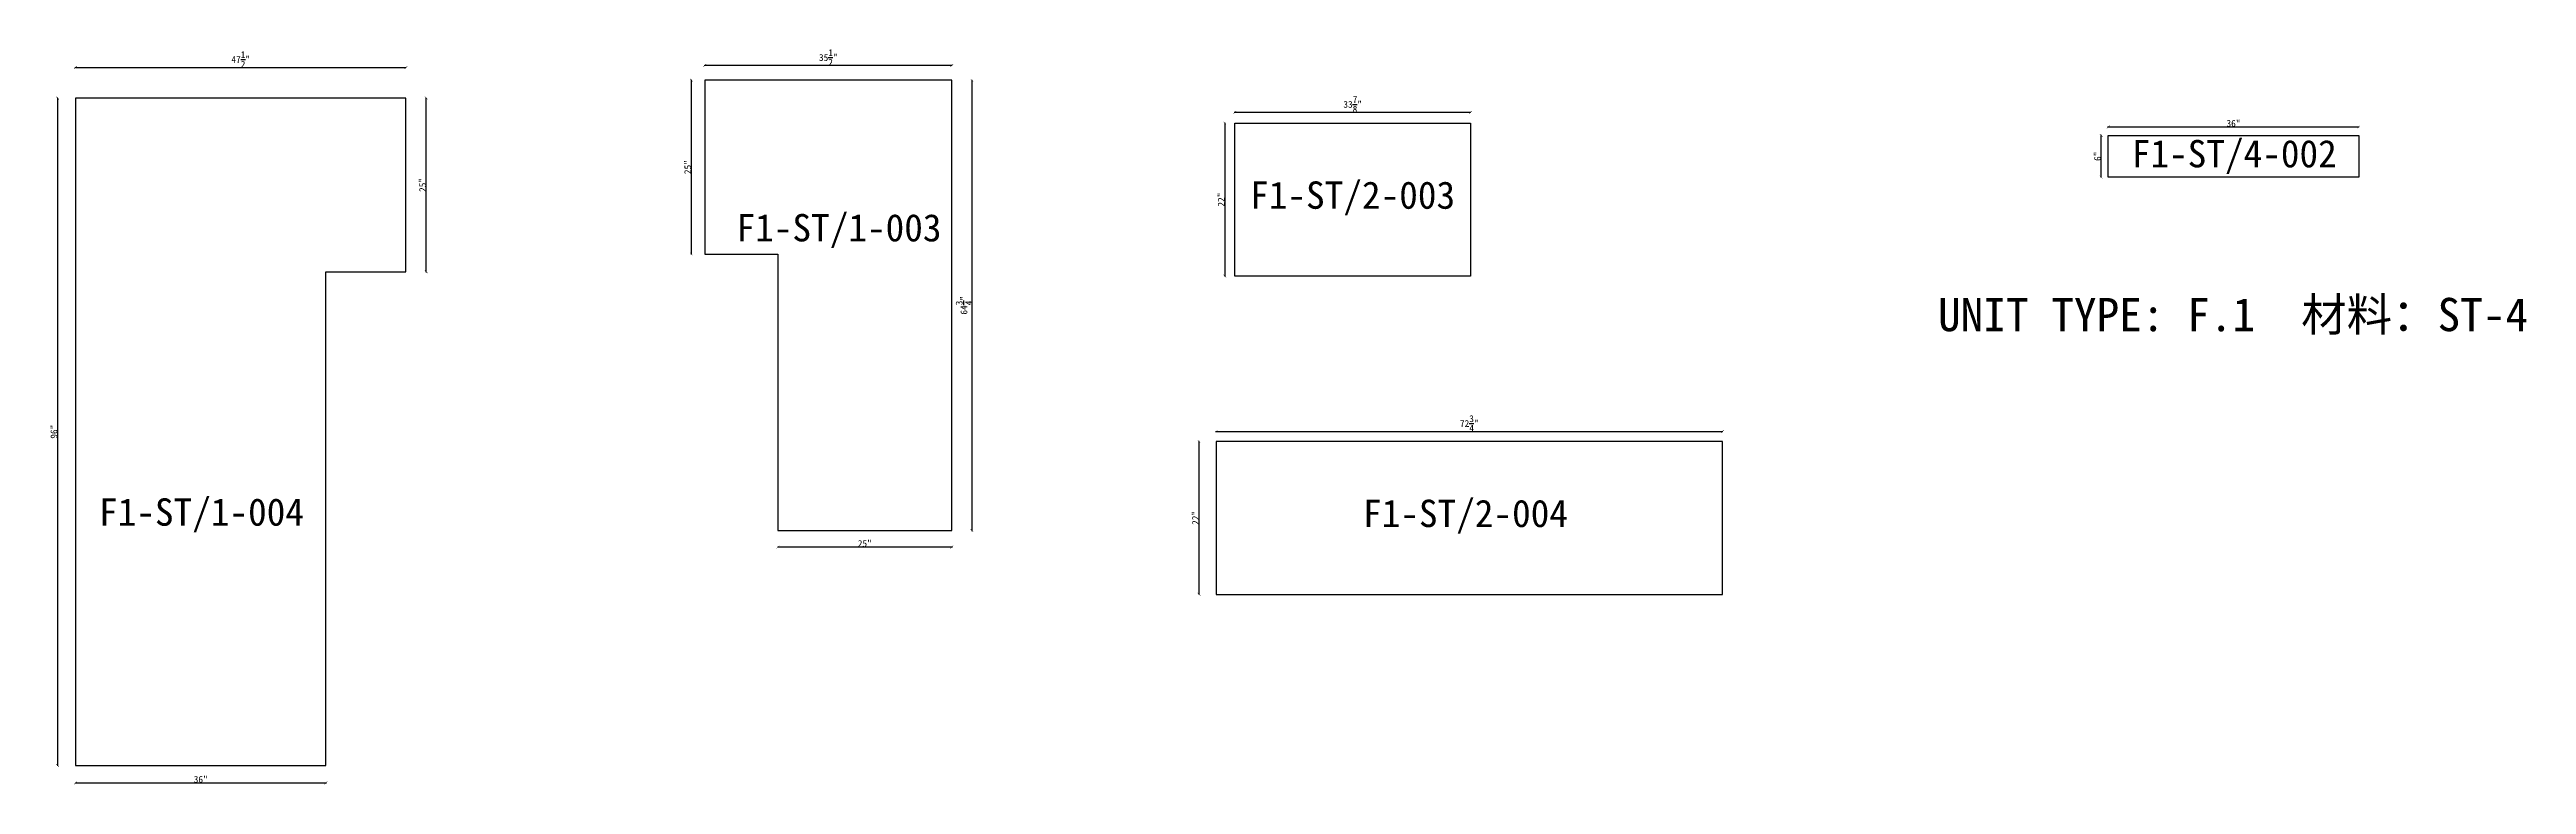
# Model space of a CAD drawing. Header units: millimetres. Extents: x -46962 to 137822, y -48342 to 2116.
# Drawn here: x 29780 to 38823, y -19252 to -16566 of the extents above; entities that cross this region are included whole.
import ezdxf
from ezdxf.enums import TextEntityAlignment as Align

# ---------------------------------------------------------------- set-up
doc = ezdxf.new("R2010")
doc.units = ezdxf.units.MM
doc.layers.add('COUNTERTOP_NUMBER', color=3, linetype='Continuous')
doc.layers.add('COUNTERTOPS', color=7, linetype='Continuous')
doc.styles.add('样式 1', font='')
doc.styles.get('样式 1').set_extended_font_data('NSimSun')
doc.dimstyles.new('副本 ISO-25', dxfattribs={"dimtxt": 25, "dimasz": 10, "dimexe": 1.5, "dimexo": 0.5, "dimtad": 1, "dimlfac": 0.03937, "dimlunit": 5, "dimtxsty": '样式 1', "dimblk": 'ARCHTICK', "dimcen": 2.5, "dimclrd": 256, "dimclrt": 1, "dimazin": 3, "dimtfac": 1, "dimtmove": 0, "dimatfit": 3, "dimfxlon": 1})

msp = doc.modelspace()

# ---------------------------------------------------------------- texts
at = {"style": '样式 1'}
for s, p in [('UNIT TYPE: F.1', (36674.483, -17595.537)), ('材料：ST-4', (38000.764, -17595.537))]:
    msp.add_text(s, height=121.5865, dxfattribs=at).set_placement(p)
at = {"layer": 'COUNTERTOP_NUMBER', "color": 3, "style": '样式 1'}
for s, p in [('F1-ST/4-002', (37756.261, -16946.949)), ('F1-ST/2-003', (34537.386, -17098.32)), ('F1-ST/1-003', (32662.193, -17217.539)), ('F1-ST/1-004', (30334.676, -18256.247)), ('F1-ST/2-004', (34949.489, -18261.216))]:
    msp.add_text(s, height=100, dxfattribs=at).set_placement(p, align=Align.MIDDLE_CENTER)

# ---------------------------------------------------------------- blocks, each defined once
blk = doc.blocks.new('_ArchTick')
at = {"color": 0, "linetype": 'ByBlock', "const_width": 0.15}
blk.add_lwpolyline([(-0.5, -0.5), (0.5, 0.5)], dxfattribs=at)
blk = doc.blocks.new('*D1027')
at = {"color": 0, "lineweight": -2, "transparency": 16777216}
for p, q in [((32172.1, -16625.7), (32172.1, -16623.2)), ((33073.8, -16625.7), (33073.8, -16623.2))]:
    blk.add_line(p, q, dxfattribs=at)
at = {"lineweight": -2, "transparency": 16777216}
blk.add_line((33073.8, -16624.7), (32172.1, -16624.7), dxfattribs=at)
at = {"layer": 'Defpoints', "color": 0, "transparency": 16777216}
for p in [(32172.1, -16624.7), (32172.1, -16678.7), (33073.8, -16678.7)]:
    blk.add_point(p, dxfattribs=at)
at = {"lineweight": -2, "transparency": 16777216, "xscale": 10, "yscale": 10, "zscale": 10, "rotation": 180}
blk.add_blockref('_ArchTick', (32172.1, -16624.7), dxfattribs=at)
at = {"lineweight": -2, "transparency": 16777216, "xscale": 10, "yscale": 10, "zscale": 10}
blk.add_blockref('_ArchTick', (33073.8, -16624.7), dxfattribs=at)
at = {"color": 1, "transparency": 16777216, "insert": (32623, -16595.7), "char_height": 25, "attachment_point": 5, "style": '样式 1'}
blk.add_mtext('\\A1;35{\\H1x;\\S1/2;}"', dxfattribs=at)
blk = doc.blocks.new('*D1028')
at = {"color": 0, "lineweight": -2, "transparency": 16777216}
for p, q in [((33146.2, -16678.7), (33148.7, -16678.7)), ((33146.2, -18323.4), (33148.7, -18323.4))]:
    blk.add_line(p, q, dxfattribs=at)
at = {"lineweight": -2, "transparency": 16777216}
blk.add_line((33147.2, -16678.7), (33147.2, -18323.4), dxfattribs=at)
at = {"layer": 'Defpoints', "color": 0, "transparency": 16777216}
for p in [(33073.8, -16678.7), (33073.8, -18323.4), (33147.2, -18323.4)]:
    blk.add_point(p, dxfattribs=at)
at = {"lineweight": -2, "transparency": 16777216, "xscale": 10, "yscale": 10, "zscale": 10}
for p, rotation in [((33147.2, -16678.7), 90), ((33147.2, -18323.4), 270)]:
    blk.add_blockref('_ArchTick', p, dxfattribs=dict(at, rotation=rotation))
at = {"color": 1, "transparency": 16777216, "insert": (33118.2, -17501), "char_height": 25, "attachment_point": 5, "rotation": 90, "style": '样式 1'}
blk.add_mtext('\\A1;64{\\H1x;\\S3/4;}"', dxfattribs=at)
blk = doc.blocks.new('*D1029')
at = {"color": 0, "lineweight": -2, "transparency": 16777216}
for p, q in [((32438.8, -18383.6), (32438.8, -18386.1)), ((33073.8, -18383.6), (33073.8, -18386.1))]:
    blk.add_line(p, q, dxfattribs=at)
at = {"lineweight": -2, "transparency": 16777216}
blk.add_line((33073.8, -18384.6), (32438.8, -18384.6), dxfattribs=at)
at = {"layer": 'Defpoints', "color": 0, "transparency": 16777216}
for p in [(32438.8, -18323.4), (33073.8, -18323.4), (32438.8, -18384.6)]:
    blk.add_point(p, dxfattribs=at)
at = {"lineweight": -2, "transparency": 16777216, "xscale": 10, "yscale": 10, "zscale": 10, "rotation": 180}
blk.add_blockref('_ArchTick', (32438.8, -18384.6), dxfattribs=at)
at = {"lineweight": -2, "transparency": 16777216, "xscale": 10, "yscale": 10, "zscale": 10}
blk.add_blockref('_ArchTick', (33073.8, -18384.6), dxfattribs=at)
at = {"color": 1, "transparency": 16777216, "insert": (32756.3, -18371.5), "char_height": 25, "attachment_point": 5, "style": '样式 1'}
blk.add_mtext('\\A1;25"', dxfattribs=at)
blk = doc.blocks.new('*D1030')
at = {"color": 0, "lineweight": -2, "transparency": 16777216}
for p, q in [((32124.1, -16678.7), (32121.6, -16678.7)), ((32124.1, -17313.7), (32121.6, -17313.7))]:
    blk.add_line(p, q, dxfattribs=at)
at = {"lineweight": -2, "transparency": 16777216}
blk.add_line((32123.1, -17313.7), (32123.1, -16678.7), dxfattribs=at)
at = {"layer": 'Defpoints', "color": 0, "transparency": 16777216}
for p in [(32123.1, -16678.7), (32172.1, -16678.7), (32172.1, -17313.7)]:
    blk.add_point(p, dxfattribs=at)
at = {"lineweight": -2, "transparency": 16777216, "xscale": 10, "yscale": 10, "zscale": 10}
for p, rotation in [((32123.1, -16678.7), 90), ((32123.1, -17313.7), 270)]:
    blk.add_blockref('_ArchTick', p, dxfattribs=dict(at, rotation=rotation))
at = {"color": 1, "transparency": 16777216, "insert": (32109.9, -16996.2), "char_height": 25, "attachment_point": 5, "rotation": 90, "style": '样式 1'}
blk.add_mtext('\\A1;25"', dxfattribs=at)
blk = doc.blocks.new('*D1031')
at = {"color": 0, "lineweight": -2, "transparency": 16777216}
for p, q in [((29874.6, -16633), (29874.6, -16630.5)), ((31081.1, -16633), (31081.1, -16630.5))]:
    blk.add_line(p, q, dxfattribs=at)
at = {"lineweight": -2, "transparency": 16777216}
blk.add_line((29874.6, -16632), (31081.1, -16632), dxfattribs=at)
at = {"layer": 'Defpoints', "color": 0, "transparency": 16777216}
for p in [(31081.1, -16632), (29874.6, -16743.7), (31081.1, -16743.7)]:
    blk.add_point(p, dxfattribs=at)
at = {"lineweight": -2, "transparency": 16777216, "xscale": 10, "yscale": 10, "zscale": 10, "rotation": 180}
blk.add_blockref('_ArchTick', (29874.6, -16632), dxfattribs=at)
at = {"lineweight": -2, "transparency": 16777216, "xscale": 10, "yscale": 10, "zscale": 10}
blk.add_blockref('_ArchTick', (31081.1, -16632), dxfattribs=at)
at = {"color": 1, "transparency": 16777216, "insert": (30477.8, -16602.9), "char_height": 25, "attachment_point": 5, "style": '样式 1'}
blk.add_mtext('\\A1;47{\\H1x;\\S1/2;}"', dxfattribs=at)
blk = doc.blocks.new('*D1032')
at = {"color": 0, "lineweight": -2, "transparency": 16777216}
for p, q in [((29810.4, -16743.7), (29807.9, -16743.7)), ((29810.4, -19182.1), (29807.9, -19182.1))]:
    blk.add_line(p, q, dxfattribs=at)
at = {"lineweight": -2, "transparency": 16777216}
blk.add_line((29809.4, -16743.7), (29809.4, -19182.1), dxfattribs=at)
at = {"layer": 'Defpoints', "color": 0, "transparency": 16777216}
for p in [(29874.6, -16743.7), (29809.4, -19182.1), (29874.6, -19182.1)]:
    blk.add_point(p, dxfattribs=at)
at = {"lineweight": -2, "transparency": 16777216, "xscale": 10, "yscale": 10, "zscale": 10}
for p, rotation in [((29809.4, -16743.7), 90), ((29809.4, -19182.1), 270)]:
    blk.add_blockref('_ArchTick', p, dxfattribs=dict(at, rotation=rotation))
at = {"color": 1, "transparency": 16777216, "insert": (29796.2, -17962.9), "char_height": 25, "attachment_point": 5, "rotation": 90, "style": '样式 1'}
blk.add_mtext('\\A1;96"', dxfattribs=at)
blk = doc.blocks.new('*D1033')
at = {"color": 0, "lineweight": -2, "transparency": 16777216}
for p, q in [((29874.6, -19245.3), (29874.6, -19247.8)), ((30789, -19245.3), (30789, -19247.8))]:
    blk.add_line(p, q, dxfattribs=at)
at = {"lineweight": -2, "transparency": 16777216}
blk.add_line((29874.6, -19246.3), (30789, -19246.3), dxfattribs=at)
at = {"layer": 'Defpoints', "color": 0, "transparency": 16777216}
for p in [(29874.6, -19182.1), (30789, -19182.1), (30789, -19246.3)]:
    blk.add_point(p, dxfattribs=at)
at = {"lineweight": -2, "transparency": 16777216, "xscale": 10, "yscale": 10, "zscale": 10, "rotation": 180}
blk.add_blockref('_ArchTick', (29874.6, -19246.3), dxfattribs=at)
at = {"lineweight": -2, "transparency": 16777216, "xscale": 10, "yscale": 10, "zscale": 10}
blk.add_blockref('_ArchTick', (30789, -19246.3), dxfattribs=at)
at = {"color": 1, "transparency": 16777216, "insert": (30331.8, -19233.1), "char_height": 25, "attachment_point": 5, "style": '样式 1'}
blk.add_mtext('\\A1;36"', dxfattribs=at)
blk = doc.blocks.new('*D1034')
at = {"color": 0, "lineweight": -2, "transparency": 16777216}
for p, q in [((31154.1, -16743.7), (31156.6, -16743.7)), ((31154.1, -17378.7), (31156.6, -17378.7))]:
    blk.add_line(p, q, dxfattribs=at)
at = {"lineweight": -2, "transparency": 16777216}
blk.add_line((31155.1, -17378.7), (31155.1, -16743.7), dxfattribs=at)
at = {"layer": 'Defpoints', "color": 0, "transparency": 16777216}
for p in [(31081.1, -16743.7), (31155.1, -16743.7), (31081.1, -17378.7)]:
    blk.add_point(p, dxfattribs=at)
at = {"lineweight": -2, "transparency": 16777216, "xscale": 10, "yscale": 10, "zscale": 10}
for p, rotation in [((31155.1, -16743.7), 90), ((31155.1, -17378.7), 270)]:
    blk.add_blockref('_ArchTick', p, dxfattribs=dict(at, rotation=rotation))
at = {"color": 1, "transparency": 16777216, "insert": (31142, -17061.2), "char_height": 25, "attachment_point": 5, "rotation": 90, "style": '样式 1'}
blk.add_mtext('\\A1;25"', dxfattribs=at)
blk = doc.blocks.new('*D1035')
at = {"color": 0, "lineweight": -2, "transparency": 16777216}
for p, q in [((34107.3, -16796.9), (34107.3, -16794.4)), ((34967.7, -16796.9), (34967.7, -16794.4))]:
    blk.add_line(p, q, dxfattribs=at)
at = {"lineweight": -2, "transparency": 16777216}
blk.add_line((34107.3, -16795.9), (34967.7, -16795.9), dxfattribs=at)
at = {"layer": 'Defpoints', "color": 0, "transparency": 16777216}
for p in [(34967.7, -16795.9), (34107.3, -16835.4), (34967.7, -16835.4)]:
    blk.add_point(p, dxfattribs=at)
at = {"lineweight": -2, "transparency": 16777216, "xscale": 10, "yscale": 10, "zscale": 10, "rotation": 180}
blk.add_blockref('_ArchTick', (34107.3, -16795.9), dxfattribs=at)
at = {"lineweight": -2, "transparency": 16777216, "xscale": 10, "yscale": 10, "zscale": 10}
blk.add_blockref('_ArchTick', (34967.7, -16795.9), dxfattribs=at)
at = {"color": 1, "transparency": 16777216, "insert": (34537.5, -16766.8), "char_height": 25, "attachment_point": 5, "style": '样式 1'}
blk.add_mtext('\\A1;33{\\H1x;\\S7/8;}"', dxfattribs=at)
blk = doc.blocks.new('*D1036')
at = {"color": 0, "lineweight": -2, "transparency": 16777216}
for p, q in [((34071.7, -16835.4), (34069.2, -16835.4)), ((34071.7, -17394.2), (34069.2, -17394.2))]:
    blk.add_line(p, q, dxfattribs=at)
at = {"lineweight": -2, "transparency": 16777216}
blk.add_line((34070.7, -16835.4), (34070.7, -17394.2), dxfattribs=at)
at = {"layer": 'Defpoints', "color": 0, "transparency": 16777216}
for p in [(34107.3, -16835.4), (34070.7, -17394.2), (34107.3, -17394.2)]:
    blk.add_point(p, dxfattribs=at)
at = {"lineweight": -2, "transparency": 16777216, "xscale": 10, "yscale": 10, "zscale": 10}
for p, rotation in [((34070.7, -16835.4), 90), ((34070.7, -17394.2), 270)]:
    blk.add_blockref('_ArchTick', p, dxfattribs=dict(at, rotation=rotation))
at = {"color": 1, "transparency": 16777216, "insert": (34057.5, -17114.8), "char_height": 25, "attachment_point": 5, "rotation": 90, "style": '样式 1'}
blk.add_mtext('\\A1;22"', dxfattribs=at)
blk = doc.blocks.new('*D1037')
at = {"color": 0, "lineweight": -2, "transparency": 16777216}
for p, q in [((34039.4, -17962.8), (34039.4, -17960.3)), ((35887.3, -17962.8), (35887.3, -17960.3))]:
    blk.add_line(p, q, dxfattribs=at)
at = {"lineweight": -2, "transparency": 16777216}
blk.add_line((34039.4, -17961.8), (35887.3, -17961.8), dxfattribs=at)
at = {"layer": 'Defpoints', "color": 0, "transparency": 16777216}
for p in [(35887.3, -17961.8), (34039.4, -17998.2), (35887.3, -17998.2)]:
    blk.add_point(p, dxfattribs=at)
at = {"lineweight": -2, "transparency": 16777216, "xscale": 10, "yscale": 10, "zscale": 10, "rotation": 180}
blk.add_blockref('_ArchTick', (34039.4, -17961.8), dxfattribs=at)
at = {"lineweight": -2, "transparency": 16777216, "xscale": 10, "yscale": 10, "zscale": 10}
blk.add_blockref('_ArchTick', (35887.3, -17961.8), dxfattribs=at)
at = {"color": 1, "transparency": 16777216, "insert": (34963.3, -17932.7), "char_height": 25, "attachment_point": 5, "style": '样式 1'}
blk.add_mtext('\\A1;72{\\H1x;\\S3/4;}"', dxfattribs=at)
blk = doc.blocks.new('*D1038')
at = {"color": 0, "lineweight": -2, "transparency": 16777216}
for p, q in [((33977.7, -17998.2), (33975.2, -17998.2)), ((33977.7, -18557), (33975.2, -18557))]:
    blk.add_line(p, q, dxfattribs=at)
at = {"lineweight": -2, "transparency": 16777216}
blk.add_line((33976.7, -18557), (33976.7, -17998.2), dxfattribs=at)
at = {"layer": 'Defpoints', "color": 0, "transparency": 16777216}
for p in [(33976.7, -17998.2), (34039.4, -17998.2), (34039.4, -18557)]:
    blk.add_point(p, dxfattribs=at)
at = {"lineweight": -2, "transparency": 16777216, "xscale": 10, "yscale": 10, "zscale": 10}
for p, rotation in [((33976.7, -17998.2), 90), ((33976.7, -18557), 270)]:
    blk.add_blockref('_ArchTick', p, dxfattribs=dict(at, rotation=rotation))
at = {"color": 1, "transparency": 16777216, "insert": (33963.6, -18277.6), "char_height": 25, "attachment_point": 5, "rotation": 90, "style": '样式 1'}
blk.add_mtext('\\A1;22"', dxfattribs=at)
blk = doc.blocks.new('*D1039')
at = {"color": 0, "lineweight": -2, "transparency": 16777216}
for p, q in [((37296.2, -16850.5), (37296.2, -16848)), ((38210.6, -16850.5), (38210.6, -16848))]:
    blk.add_line(p, q, dxfattribs=at)
at = {"lineweight": -2, "transparency": 16777216}
blk.add_line((37296.2, -16849.5), (38210.6, -16849.5), dxfattribs=at)
at = {"layer": 'Defpoints', "color": 0, "transparency": 16777216}
for p in [(37296.2, -16880.4), (38210.6, -16849.5), (38210.6, -16880.4)]:
    blk.add_point(p, dxfattribs=at)
at = {"lineweight": -2, "transparency": 16777216, "xscale": 10, "yscale": 10, "zscale": 10, "rotation": 180}
blk.add_blockref('_ArchTick', (37296.2, -16849.5), dxfattribs=at)
at = {"lineweight": -2, "transparency": 16777216, "xscale": 10, "yscale": 10, "zscale": 10}
blk.add_blockref('_ArchTick', (38210.6, -16849.5), dxfattribs=at)
at = {"color": 1, "transparency": 16777216, "insert": (37753.4, -16836.4), "char_height": 25, "attachment_point": 5, "style": '样式 1'}
blk.add_mtext('\\A1;36"', dxfattribs=at)
blk = doc.blocks.new('*D1040')
at = {"color": 0, "lineweight": -2, "transparency": 16777216}
for p, q in [((37271.3, -16880.4), (37268.8, -16880.4)), ((37271.3, -17032.8), (37268.8, -17032.8))]:
    blk.add_line(p, q, dxfattribs=at)
at = {"lineweight": -2, "transparency": 16777216}
blk.add_line((37270.3, -17032.8), (37270.3, -16880.4), dxfattribs=at)
at = {"layer": 'Defpoints', "color": 0, "transparency": 16777216}
for p in [(37270.3, -16880.4), (37296.2, -16880.4), (37296.2, -17032.8)]:
    blk.add_point(p, dxfattribs=at)
at = {"lineweight": -2, "transparency": 16777216, "xscale": 10, "yscale": 10, "zscale": 10}
for p, rotation in [((37270.3, -16880.4), 90), ((37270.3, -17032.8), 270)]:
    blk.add_blockref('_ArchTick', p, dxfattribs=dict(at, rotation=rotation))
at = {"color": 1, "transparency": 16777216, "insert": (37257.2, -16956.6), "char_height": 25, "attachment_point": 5, "rotation": 90, "style": '样式 1'}
blk.add_mtext('\\A1;6"', dxfattribs=at)

# ---------------------------------------------------------------- dimensions: what is measured, and where the dimension line sits
for base, p1, p2, picture, middle in [((31081.089, -16631.955), (29874.589, -16743.677), (31081.089, -16743.677), '*D1031', (30477.839, -16602.932)), ((32172.105, -16624.748), (33073.805, -16678.72), (32172.105, -16678.72), '*D1027', (32622.955, -16595.725)), ((34967.724, -16795.924), (34107.299, -16835.351), (34967.724, -16835.351), '*D1035', (34537.511, -16766.83)), ((38210.574, -16849.544), (37296.174, -16880.38), (38210.574, -16880.38), '*D1039', (37753.374, -16836.419)), ((35887.251, -17961.787), (34039.401, -17998.247), (35887.251, -17998.247), '*D1037', (34963.326, -17932.693)), ((32438.805, -18384.626), (33073.805, -18323.37), (32438.805, -18323.37), '*D1029', (32756.305, -18371.501)), ((30788.989, -19246.27), (29874.589, -19182.077), (30788.989, -19182.077), '*D1033', (30331.789, -19233.145))]:
    dim = msp.add_linear_dim(base=base, p1=p1, p2=p2, dimstyle='副本 ISO-25')
    dim.commit()
    dim.dimension.update_dxf_attribs({"geometry": picture, "text_midpoint": middle})
for base, p1, p2, picture, middle in [((32123.06, -16678.72), (32172.105, -17313.72), (32172.105, -16678.72), '*D1030', (32109.935, -16996.22)), ((33147.246, -18323.37), (33073.805, -16678.72), (33073.805, -18323.37), '*D1028', (33118.152, -17501.045)), ((29809.357, -19182.077), (29874.589, -16743.677), (29874.589, -19182.077), '*D1032', (29796.232, -17962.877)), ((31155.092, -16743.677), (31081.089, -17378.677), (31081.089, -16743.677), '*D1034', (31141.967, -17061.177)), ((34070.652, -17394.151), (34107.299, -16835.351), (34107.299, -17394.151), '*D1036', (34057.527, -17114.751)), ((37270.339, -16880.38), (37296.174, -17032.78), (37296.174, -16880.38), '*D1040', (37257.214, -16956.58)), ((33976.73, -17998.247), (34039.401, -18557.047), (34039.401, -17998.247), '*D1038', (33963.605, -18277.647))]:
    dim = msp.add_linear_dim(base=base, p1=p1, p2=p2, angle=90, dimstyle='副本 ISO-25')
    dim.commit()
    dim.dimension.update_dxf_attribs({"geometry": picture, "text_midpoint": middle})

# ---------------------------------------------------------------- linework, layer by layer
at = {"layer": 'COUNTERTOPS'}
for points in [[(33073.805, -16678.72), (32172.105, -16678.72), (32172.105, -17313.72), (32438.805, -17313.72), (32438.805, -18323.37), (33073.805, -18323.37)], [(30788.989, -17378.677), (31081.089, -17378.677), (31081.089, -16743.677), (29874.589, -16743.677), (29874.589, -19182.077), (30788.989, -19182.077)], [(34107.299, -16835.351), (34967.724, -16835.351), (34967.724, -17394.151), (34107.299, -17394.151)], [(37296.174, -16880.38), (38210.574, -16880.38), (38210.574, -17032.78), (37296.174, -17032.78)], [(35887.251, -17998.247), (34039.401, -17998.247), (34039.401, -18557.047), (35887.251, -18557.047)]]:
    msp.add_lwpolyline(points, close=True, dxfattribs=at)

msp.set_redraw_order([(e.dxf.handle, doc.entitydb.next_handle()) for e in msp.query("TEXT MTEXT ATTDEF DIMENSION ARC_DIMENSION")])  # texts and dimensions are drawn at this point

doc.saveas('drawing.dxf')
